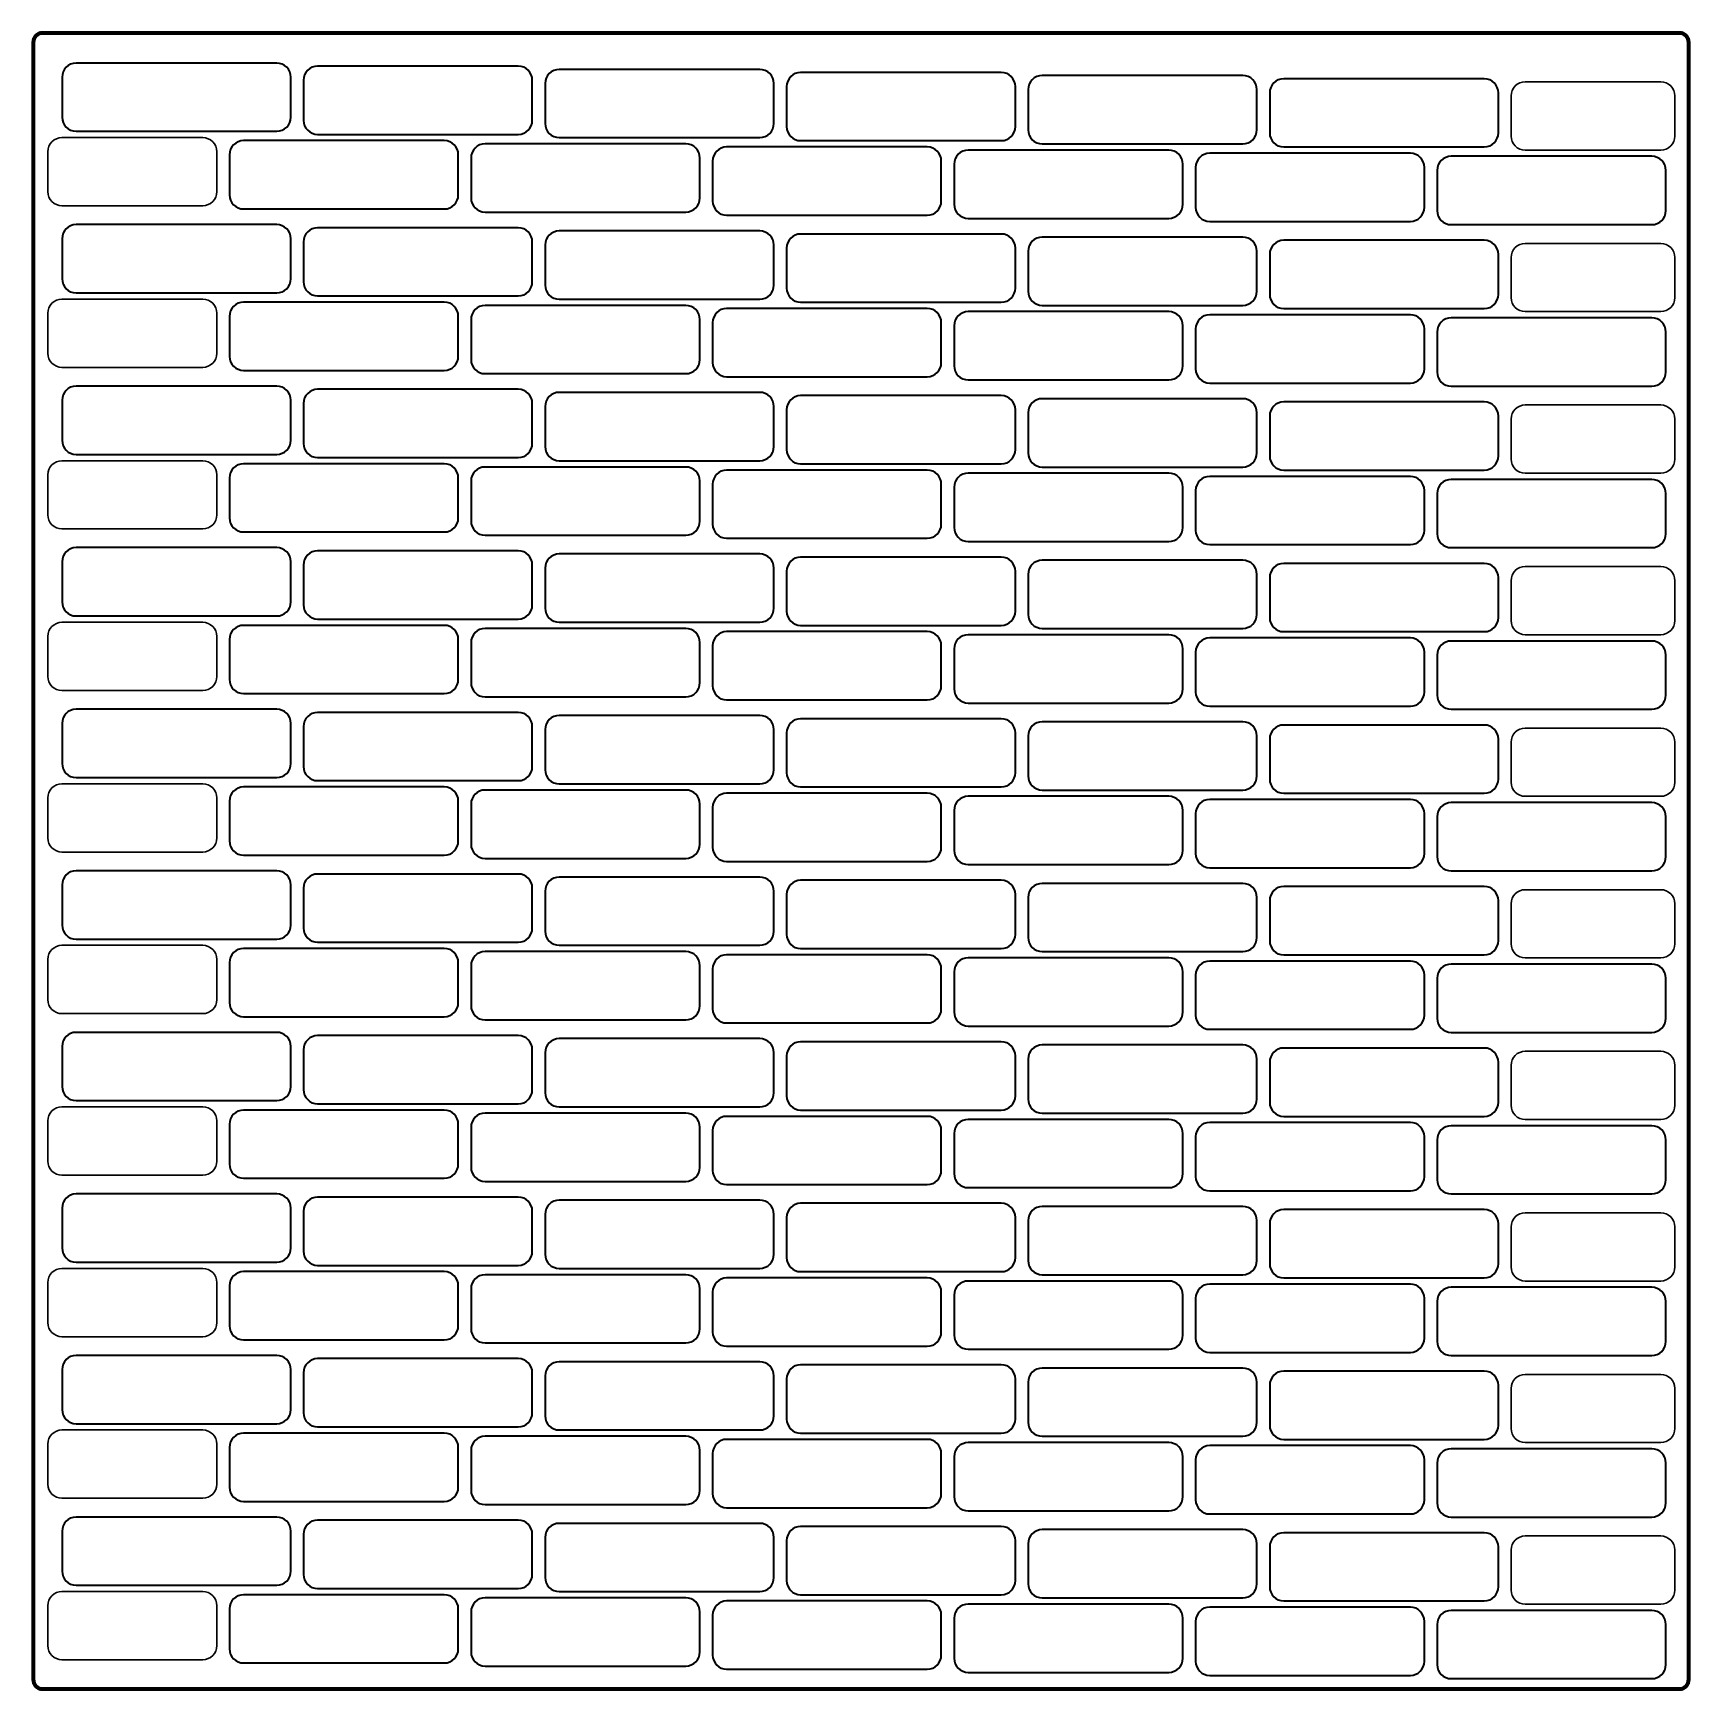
# Model space of a CAD drawing. Extents: x 1 to 1079, y -1079 to -1.
import ezdxf

# ---------------------------------------------------------------- set-up
doc = ezdxf.new("R2010")
doc.units = 0
doc.header["$MEASUREMENT"] = 0
doc.layers.add('Layer 1', color=7, linetype='Continuous', lineweight=0)

msp = doc.modelspace()

# ---------------------------------------------------------------- linework, layer by layer
at = {"layer": 'Layer 1', "color": 18, "lineweight": 106, "true_color": 0x000000}
msp.add_open_spline([(1073, -1078.8), (1073, -1078.8), (7.2, -1078.8), (7.2, -1078.8), (3.8, -1078.8), (1.1, -1076), (1.1, -1072.6), (1.1, -1072.6), (1.1, -6.8), (1.1, -6.8), (1.1, -3.4), (3.8, -0.7), (7.2, -0.7), (7.2, -0.7), (1073, -0.7), (1073, -0.7), (1076.4, -0.7), (1079.1, -3.4), (1079.1, -6.8), (1079.1, -6.8), (1079.1, -1072.6), (1079.1, -1072.6), (1079.1, -1076), (1076.4, -1078.8), (1073, -1078.8)], degree=3, knots=[0, 0, 0, 0, 1, 1, 1, 2, 2, 2, 3, 3, 3, 4, 4, 4, 5, 5, 5, 6, 6, 6, 7, 7, 7, 8, 8, 8, 8], dxfattribs=at)
at = {"layer": 'Layer 1', "color": 18, "lineweight": 35, "true_color": 0x000000}
for points in [[(159.7, -64.6), (159.7, -64.6), (29.1, -64.6), (29.1, -64.6), (24, -64.6), (19.9, -60.5), (19.9, -55.4), (19.9, -55.4), (19.9, -29.4), (19.9, -29.4), (19.9, -24.3), (24, -20.2), (29.1, -20.2), (29.1, -20.2), (159.7, -20.2), (159.7, -20.2), (164.7, -20.2), (168.9, -24.3), (168.9, -29.4), (168.9, -29.4), (168.9, -55.4), (168.9, -55.4), (168.9, -60.5), (164.7, -64.6), (159.7, -64.6)], [(316.9, -66.6), (316.9, -66.6), (186.3, -66.6), (186.3, -66.6), (181.3, -66.6), (177.1, -62.5), (177.1, -57.5), (177.1, -57.5), (177.1, -31.4), (177.1, -31.4), (177.1, -26.3), (181.3, -22.2), (186.3, -22.2), (186.3, -22.2), (316.9, -22.2), (316.9, -22.2), (322, -22.2), (326.1, -26.3), (326.1, -31.4), (326.1, -31.4), (326.1, -57.5), (326.1, -57.5), (326.1, -62.5), (322, -66.6), (316.9, -66.6)], [(474.2, -68.7), (474.2, -68.7), (343.6, -68.7), (343.6, -68.7), (338.5, -68.7), (334.4, -64.6), (334.4, -59.5), (334.4, -59.5), (334.4, -33.5), (334.4, -33.5), (334.4, -28.4), (338.5, -24.3), (343.6, -24.3), (343.6, -24.3), (474.2, -24.3), (474.2, -24.3), (479.3, -24.3), (483.4, -28.4), (483.4, -33.5), (483.4, -33.5), (483.4, -59.5), (483.4, -59.5), (483.4, -64.6), (479.3, -68.7), (474.2, -68.7)], [(631.4, -70.7), (631.4, -70.7), (500.8, -70.7), (500.8, -70.7), (495.8, -70.7), (491.7, -66.6), (491.7, -61.5), (491.7, -61.5), (491.7, -35.5), (491.7, -35.5), (491.7, -30.4), (495.8, -26.3), (500.8, -26.3), (500.8, -26.3), (631.4, -26.3), (631.4, -26.3), (636.5, -26.3), (640.6, -30.4), (640.6, -35.5), (640.6, -35.5), (640.6, -61.5), (640.6, -61.5), (640.6, -66.6), (636.5, -70.7), (631.4, -70.7)], [(788.7, -72.8), (788.7, -72.8), (658.1, -72.8), (658.1, -72.8), (653, -72.8), (648.9, -68.7), (648.9, -63.6), (648.9, -63.6), (648.9, -37.5), (648.9, -37.5), (648.9, -32.5), (653, -28.3), (658.1, -28.3), (658.1, -28.3), (788.7, -28.3), (788.7, -28.3), (793.8, -28.3), (797.9, -32.5), (797.9, -37.5), (797.9, -37.5), (797.9, -63.6), (797.9, -63.6), (797.9, -68.7), (793.8, -72.8), (788.7, -72.8)], [(945.9, -74.8), (945.9, -74.8), (815.4, -74.8), (815.4, -74.8), (810.3, -74.8), (806.2, -70.7), (806.2, -65.6), (806.2, -65.6), (806.2, -39.6), (806.2, -39.6), (806.2, -34.5), (810.3, -30.4), (815.4, -30.4), (815.4, -30.4), (945.9, -30.4), (945.9, -30.4), (951, -30.4), (955.1, -34.5), (955.1, -39.6), (955.1, -39.6), (955.1, -65.6), (955.1, -65.6), (955.1, -70.7), (951, -74.8), (945.9, -74.8)], [(268.7, -115.2), (268.7, -115.2), (138.1, -115.2), (138.1, -115.2), (133.1, -115.2), (128.9, -111), (128.9, -106), (128.9, -106), (128.9, -79.9), (128.9, -79.9), (128.9, -74.8), (133.1, -70.7), (138.1, -70.7), (138.1, -70.7), (268.7, -70.7), (268.7, -70.7), (273.8, -70.7), (277.9, -74.8), (277.9, -79.9), (277.9, -79.9), (277.9, -106), (277.9, -106), (277.9, -111), (273.8, -115.2), (268.7, -115.2)], [(426, -117.2), (426, -117.2), (295.4, -117.2), (295.4, -117.2), (290.3, -117.2), (286.2, -113.1), (286.2, -108), (286.2, -108), (286.2, -82), (286.2, -82), (286.2, -76.9), (290.3, -72.8), (295.4, -72.8), (295.4, -72.8), (426, -72.8), (426, -72.8), (431.1, -72.8), (435.2, -76.9), (435.2, -82), (435.2, -82), (435.2, -108), (435.2, -108), (435.2, -113.1), (431.1, -117.2), (426, -117.2)], [(583.2, -119.2), (583.2, -119.2), (452.6, -119.2), (452.6, -119.2), (447.6, -119.2), (443.5, -115.1), (443.5, -110), (443.5, -110), (443.5, -84), (443.5, -84), (443.5, -78.9), (447.6, -74.8), (452.6, -74.8), (452.6, -74.8), (583.2, -74.8), (583.2, -74.8), (588.3, -74.8), (592.4, -78.9), (592.4, -84), (592.4, -84), (592.4, -110), (592.4, -110), (592.4, -115.1), (588.3, -119.2), (583.2, -119.2)], [(740.5, -121.3), (740.5, -121.3), (609.9, -121.3), (609.9, -121.3), (604.8, -121.3), (600.7, -117.2), (600.7, -112.1), (600.7, -112.1), (600.7, -86), (600.7, -86), (600.7, -81), (604.8, -76.9), (609.9, -76.9), (609.9, -76.9), (740.5, -76.9), (740.5, -76.9), (745.6, -76.9), (749.7, -81), (749.7, -86), (749.7, -86), (749.7, -112.1), (749.7, -112.1), (749.7, -117.2), (745.6, -121.3), (740.5, -121.3)], [(897.8, -123.3), (897.8, -123.3), (767.2, -123.3), (767.2, -123.3), (762.1, -123.3), (758, -119.2), (758, -114.1), (758, -114.1), (758, -88.1), (758, -88.1), (758, -83), (762.1, -78.9), (767.2, -78.9), (767.2, -78.9), (897.8, -78.9), (897.8, -78.9), (902.8, -78.9), (906.9, -83), (906.9, -88.1), (906.9, -88.1), (906.9, -114.1), (906.9, -114.1), (906.9, -119.2), (902.8, -123.3), (897.8, -123.3)], [(1055, -125.4), (1055, -125.4), (924.4, -125.4), (924.4, -125.4), (919.3, -125.4), (915.2, -121.3), (915.2, -116.2), (915.2, -116.2), (915.2, -90.1), (915.2, -90.1), (915.2, -85.1), (919.3, -80.9), (924.4, -80.9), (924.4, -80.9), (1055, -80.9), (1055, -80.9), (1060.1, -80.9), (1064.2, -85.1), (1064.2, -90.1), (1064.2, -90.1), (1064.2, -116.2), (1064.2, -116.2), (1064.2, -121.3), (1060.1, -125.4), (1055, -125.4)], [(159.7, -169.8), (159.7, -169.8), (29.1, -169.8), (29.1, -169.8), (24, -169.8), (19.9, -165.7), (19.9, -160.6), (19.9, -160.6), (19.9, -134.6), (19.9, -134.6), (19.9, -129.5), (24, -125.4), (29.1, -125.4), (29.1, -125.4), (159.7, -125.4), (159.7, -125.4), (164.7, -125.4), (168.9, -129.5), (168.9, -134.6), (168.9, -134.6), (168.9, -160.6), (168.9, -160.6), (168.9, -165.7), (164.7, -169.8), (159.7, -169.8)], [(316.9, -171.8), (316.9, -171.8), (186.3, -171.8), (186.3, -171.8), (181.3, -171.8), (177.1, -167.7), (177.1, -162.6), (177.1, -162.6), (177.1, -136.6), (177.1, -136.6), (177.1, -131.5), (181.3, -127.4), (186.3, -127.4), (186.3, -127.4), (316.9, -127.4), (316.9, -127.4), (322, -127.4), (326.1, -131.5), (326.1, -136.6), (326.1, -136.6), (326.1, -162.6), (326.1, -162.6), (326.1, -167.7), (322, -171.8), (316.9, -171.8)], [(474.2, -173.9), (474.2, -173.9), (343.6, -173.9), (343.6, -173.9), (338.5, -173.9), (334.4, -169.8), (334.4, -164.7), (334.4, -164.7), (334.4, -138.6), (334.4, -138.6), (334.4, -133.6), (338.5, -129.5), (343.6, -129.5), (343.6, -129.5), (474.2, -129.5), (474.2, -129.5), (479.3, -129.5), (483.4, -133.6), (483.4, -138.6), (483.4, -138.6), (483.4, -164.7), (483.4, -164.7), (483.4, -169.8), (479.3, -173.9), (474.2, -173.9)], [(631.4, -175.9), (631.4, -175.9), (500.8, -175.9), (500.8, -175.9), (495.8, -175.9), (491.7, -171.8), (491.7, -166.7), (491.7, -166.7), (491.7, -140.7), (491.7, -140.7), (491.7, -135.6), (495.8, -131.5), (500.8, -131.5), (500.8, -131.5), (631.4, -131.5), (631.4, -131.5), (636.5, -131.5), (640.6, -135.6), (640.6, -140.7), (640.6, -140.7), (640.6, -166.7), (640.6, -166.7), (640.6, -171.8), (636.5, -175.9), (631.4, -175.9)], [(788.7, -178), (788.7, -178), (658.1, -178), (658.1, -178), (653, -178), (648.9, -173.8), (648.9, -168.8), (648.9, -168.8), (648.9, -142.7), (648.9, -142.7), (648.9, -137.7), (653, -133.5), (658.1, -133.5), (658.1, -133.5), (788.7, -133.5), (788.7, -133.5), (793.8, -133.5), (797.9, -137.7), (797.9, -142.7), (797.9, -142.7), (797.9, -168.8), (797.9, -168.8), (797.9, -173.8), (793.8, -178), (788.7, -178)], [(945.9, -180), (945.9, -180), (815.4, -180), (815.4, -180), (810.3, -180), (806.2, -175.9), (806.2, -170.8), (806.2, -170.8), (806.2, -144.8), (806.2, -144.8), (806.2, -139.7), (810.3, -135.6), (815.4, -135.6), (815.4, -135.6), (945.9, -135.6), (945.9, -135.6), (951, -135.6), (955.1, -139.7), (955.1, -144.8), (955.1, -144.8), (955.1, -170.8), (955.1, -170.8), (955.1, -175.9), (951, -180), (945.9, -180)], [(268.7, -220.3), (268.7, -220.3), (138.1, -220.3), (138.1, -220.3), (133.1, -220.3), (128.9, -216.2), (128.9, -211.2), (128.9, -211.2), (128.9, -185.1), (128.9, -185.1), (128.9, -180), (133.1, -175.9), (138.1, -175.9), (138.1, -175.9), (268.7, -175.9), (268.7, -175.9), (273.8, -175.9), (277.9, -180), (277.9, -185.1), (277.9, -185.1), (277.9, -211.2), (277.9, -211.2), (277.9, -216.2), (273.8, -220.3), (268.7, -220.3)], [(426, -222.4), (426, -222.4), (295.4, -222.4), (295.4, -222.4), (290.3, -222.4), (286.2, -218.3), (286.2, -213.2), (286.2, -213.2), (286.2, -187.2), (286.2, -187.2), (286.2, -182.1), (290.3, -178), (295.4, -178), (295.4, -178), (426, -178), (426, -178), (431.1, -178), (435.2, -182.1), (435.2, -187.2), (435.2, -187.2), (435.2, -213.2), (435.2, -213.2), (435.2, -218.3), (431.1, -222.4), (426, -222.4)], [(583.2, -224.4), (583.2, -224.4), (452.6, -224.4), (452.6, -224.4), (447.6, -224.4), (443.5, -220.3), (443.5, -215.2), (443.5, -215.2), (443.5, -189.2), (443.5, -189.2), (443.5, -184.1), (447.6, -180), (452.6, -180), (452.6, -180), (583.2, -180), (583.2, -180), (588.3, -180), (592.4, -184.1), (592.4, -189.2), (592.4, -189.2), (592.4, -215.2), (592.4, -215.2), (592.4, -220.3), (588.3, -224.4), (583.2, -224.4)], [(740.5, -226.5), (740.5, -226.5), (609.9, -226.5), (609.9, -226.5), (604.8, -226.5), (600.7, -222.4), (600.7, -217.3), (600.7, -217.3), (600.7, -191.2), (600.7, -191.2), (600.7, -186.2), (604.8, -182), (609.9, -182), (609.9, -182), (740.5, -182), (740.5, -182), (745.6, -182), (749.7, -186.2), (749.7, -191.2), (749.7, -191.2), (749.7, -217.3), (749.7, -217.3), (749.7, -222.4), (745.6, -226.5), (740.5, -226.5)], [(897.8, -228.5), (897.8, -228.5), (767.2, -228.5), (767.2, -228.5), (762.1, -228.5), (758, -224.4), (758, -219.3), (758, -219.3), (758, -193.3), (758, -193.3), (758, -188.2), (762.1, -184.1), (767.2, -184.1), (767.2, -184.1), (897.8, -184.1), (897.8, -184.1), (902.8, -184.1), (906.9, -188.2), (906.9, -193.3), (906.9, -193.3), (906.9, -219.3), (906.9, -219.3), (906.9, -224.4), (902.8, -228.5), (897.8, -228.5)], [(1055, -230.6), (1055, -230.6), (924.4, -230.6), (924.4, -230.6), (919.3, -230.6), (915.2, -226.4), (915.2, -221.4), (915.2, -221.4), (915.2, -195.3), (915.2, -195.3), (915.2, -190.2), (919.3, -186.1), (924.4, -186.1), (924.4, -186.1), (1055, -186.1), (1055, -186.1), (1060.1, -186.1), (1064.2, -190.2), (1064.2, -195.3), (1064.2, -195.3), (1064.2, -221.4), (1064.2, -221.4), (1064.2, -226.4), (1060.1, -230.6), (1055, -230.6)], [(159.7, -275), (159.7, -275), (29.1, -275), (29.1, -275), (24, -275), (19.9, -270.9), (19.9, -265.8), (19.9, -265.8), (19.9, -239.7), (19.9, -239.7), (19.9, -234.7), (24, -230.6), (29.1, -230.6), (29.1, -230.6), (159.7, -230.6), (159.7, -230.6), (164.7, -230.6), (168.9, -234.7), (168.9, -239.7), (168.9, -239.7), (168.9, -265.8), (168.9, -265.8), (168.9, -270.9), (164.7, -275), (159.7, -275)], [(316.9, -277), (316.9, -277), (186.3, -277), (186.3, -277), (181.3, -277), (177.1, -272.9), (177.1, -267.8), (177.1, -267.8), (177.1, -241.8), (177.1, -241.8), (177.1, -236.7), (181.3, -232.6), (186.3, -232.6), (186.3, -232.6), (316.9, -232.6), (316.9, -232.6), (322, -232.6), (326.1, -236.7), (326.1, -241.8), (326.1, -241.8), (326.1, -267.8), (326.1, -267.8), (326.1, -272.9), (322, -277), (316.9, -277)], [(474.2, -279.1), (474.2, -279.1), (343.6, -279.1), (343.6, -279.1), (338.5, -279.1), (334.4, -275), (334.4, -269.9), (334.4, -269.9), (334.4, -243.8), (334.4, -243.8), (334.4, -238.8), (338.5, -234.6), (343.6, -234.6), (343.6, -234.6), (474.2, -234.6), (474.2, -234.6), (479.3, -234.6), (483.4, -238.8), (483.4, -243.8), (483.4, -243.8), (483.4, -269.9), (483.4, -269.9), (483.4, -275), (479.3, -279.1), (474.2, -279.1)], [(631.4, -281.1), (631.4, -281.1), (500.8, -281.1), (500.8, -281.1), (495.8, -281.1), (491.7, -277), (491.7, -271.9), (491.7, -271.9), (491.7, -245.9), (491.7, -245.9), (491.7, -240.8), (495.8, -236.7), (500.8, -236.7), (500.8, -236.7), (631.4, -236.7), (631.4, -236.7), (636.5, -236.7), (640.6, -240.8), (640.6, -245.9), (640.6, -245.9), (640.6, -271.9), (640.6, -271.9), (640.6, -277), (636.5, -281.1), (631.4, -281.1)], [(788.7, -283.2), (788.7, -283.2), (658.1, -283.2), (658.1, -283.2), (653, -283.2), (648.9, -279), (648.9, -274), (648.9, -274), (648.9, -247.9), (648.9, -247.9), (648.9, -242.8), (653, -238.7), (658.1, -238.7), (658.1, -238.7), (788.7, -238.7), (788.7, -238.7), (793.8, -238.7), (797.9, -242.8), (797.9, -247.9), (797.9, -247.9), (797.9, -274), (797.9, -274), (797.9, -279), (793.8, -283.2), (788.7, -283.2)], [(945.9, -285.2), (945.9, -285.2), (815.4, -285.2), (815.4, -285.2), (810.3, -285.2), (806.2, -281.1), (806.2, -276), (806.2, -276), (806.2, -250), (806.2, -250), (806.2, -244.9), (810.3, -240.8), (815.4, -240.8), (815.4, -240.8), (945.9, -240.8), (945.9, -240.8), (951, -240.8), (955.1, -244.9), (955.1, -250), (955.1, -250), (955.1, -276), (955.1, -276), (955.1, -281.1), (951, -285.2), (945.9, -285.2)], [(268.7, -325.5), (268.7, -325.5), (138.1, -325.5), (138.1, -325.5), (133.1, -325.5), (128.9, -321.4), (128.9, -316.3), (128.9, -316.3), (128.9, -290.3), (128.9, -290.3), (128.9, -285.2), (133.1, -281.1), (138.1, -281.1), (138.1, -281.1), (268.7, -281.1), (268.7, -281.1), (273.8, -281.1), (277.9, -285.2), (277.9, -290.3), (277.9, -290.3), (277.9, -316.3), (277.9, -316.3), (277.9, -321.4), (273.8, -325.5), (268.7, -325.5)], [(426, -327.6), (426, -327.6), (295.4, -327.6), (295.4, -327.6), (290.3, -327.6), (286.2, -323.5), (286.2, -318.4), (286.2, -318.4), (286.2, -292.3), (286.2, -292.3), (286.2, -287.3), (290.3, -283.2), (295.4, -283.2), (295.4, -283.2), (426, -283.2), (426, -283.2), (431.1, -283.2), (435.2, -287.3), (435.2, -292.3), (435.2, -292.3), (435.2, -318.4), (435.2, -318.4), (435.2, -323.5), (431.1, -327.6), (426, -327.6)], [(583.2, -329.6), (583.2, -329.6), (452.6, -329.6), (452.6, -329.6), (447.6, -329.6), (443.5, -325.5), (443.5, -320.4), (443.5, -320.4), (443.5, -294.4), (443.5, -294.4), (443.5, -289.3), (447.6, -285.2), (452.6, -285.2), (452.6, -285.2), (583.2, -285.2), (583.2, -285.2), (588.3, -285.2), (592.4, -289.3), (592.4, -294.4), (592.4, -294.4), (592.4, -320.4), (592.4, -320.4), (592.4, -325.5), (588.3, -329.6), (583.2, -329.6)], [(740.5, -331.7), (740.5, -331.7), (609.9, -331.7), (609.9, -331.7), (604.8, -331.7), (600.7, -327.5), (600.7, -322.5), (600.7, -322.5), (600.7, -296.4), (600.7, -296.4), (600.7, -291.4), (604.8, -287.2), (609.9, -287.2), (609.9, -287.2), (740.5, -287.2), (740.5, -287.2), (745.6, -287.2), (749.7, -291.4), (749.7, -296.4), (749.7, -296.4), (749.7, -322.5), (749.7, -322.5), (749.7, -327.5), (745.6, -331.7), (740.5, -331.7)], [(897.8, -333.7), (897.8, -333.7), (767.2, -333.7), (767.2, -333.7), (762.1, -333.7), (758, -329.6), (758, -324.5), (758, -324.5), (758, -298.5), (758, -298.5), (758, -293.4), (762.1, -289.3), (767.2, -289.3), (767.2, -289.3), (897.8, -289.3), (897.8, -289.3), (902.8, -289.3), (906.9, -293.4), (906.9, -298.5), (906.9, -298.5), (906.9, -324.5), (906.9, -324.5), (906.9, -329.6), (902.8, -333.7), (897.8, -333.7)], [(1055, -335.7), (1055, -335.7), (924.4, -335.7), (924.4, -335.7), (919.3, -335.7), (915.2, -331.6), (915.2, -326.6), (915.2, -326.6), (915.2, -300.5), (915.2, -300.5), (915.2, -295.4), (919.3, -291.3), (924.4, -291.3), (924.4, -291.3), (1055, -291.3), (1055, -291.3), (1060.1, -291.3), (1064.2, -295.4), (1064.2, -300.5), (1064.2, -300.5), (1064.2, -326.6), (1064.2, -326.6), (1064.2, -331.6), (1060.1, -335.7), (1055, -335.7)], [(159.7, -380.2), (159.7, -380.2), (29.1, -380.2), (29.1, -380.2), (24, -380.2), (19.9, -376.1), (19.9, -371), (19.9, -371), (19.9, -344.9), (19.9, -344.9), (19.9, -339.9), (24, -335.7), (29.1, -335.7), (29.1, -335.7), (159.7, -335.7), (159.7, -335.7), (164.7, -335.7), (168.9, -339.9), (168.9, -344.9), (168.9, -344.9), (168.9, -371), (168.9, -371), (168.9, -376.1), (164.7, -380.2), (159.7, -380.2)], [(316.9, -382.2), (316.9, -382.2), (186.3, -382.2), (186.3, -382.2), (181.3, -382.2), (177.1, -378.1), (177.1, -373), (177.1, -373), (177.1, -347), (177.1, -347), (177.1, -341.9), (181.3, -337.8), (186.3, -337.8), (186.3, -337.8), (316.9, -337.8), (316.9, -337.8), (322, -337.8), (326.1, -341.9), (326.1, -347), (326.1, -347), (326.1, -373), (326.1, -373), (326.1, -378.1), (322, -382.2), (316.9, -382.2)], [(474.2, -384.3), (474.2, -384.3), (343.6, -384.3), (343.6, -384.3), (338.5, -384.3), (334.4, -380.1), (334.4, -375.1), (334.4, -375.1), (334.4, -349), (334.4, -349), (334.4, -343.9), (338.5, -339.8), (343.6, -339.8), (343.6, -339.8), (474.2, -339.8), (474.2, -339.8), (479.3, -339.8), (483.4, -343.9), (483.4, -349), (483.4, -349), (483.4, -375.1), (483.4, -375.1), (483.4, -380.1), (479.3, -384.3), (474.2, -384.3)], [(631.4, -386.3), (631.4, -386.3), (500.8, -386.3), (500.8, -386.3), (495.8, -386.3), (491.7, -382.2), (491.7, -377.1), (491.7, -377.1), (491.7, -351.1), (491.7, -351.1), (491.7, -346), (495.8, -341.9), (500.8, -341.9), (500.8, -341.9), (631.4, -341.9), (631.4, -341.9), (636.5, -341.9), (640.6, -346), (640.6, -351.1), (640.6, -351.1), (640.6, -377.1), (640.6, -377.1), (640.6, -382.2), (636.5, -386.3), (631.4, -386.3)], [(788.7, -388.3), (788.7, -388.3), (658.1, -388.3), (658.1, -388.3), (653, -388.3), (648.9, -384.2), (648.9, -379.2), (648.9, -379.2), (648.9, -353.1), (648.9, -353.1), (648.9, -348), (653, -343.9), (658.1, -343.9), (658.1, -343.9), (788.7, -343.9), (788.7, -343.9), (793.8, -343.9), (797.9, -348), (797.9, -353.1), (797.9, -353.1), (797.9, -379.2), (797.9, -379.2), (797.9, -384.2), (793.8, -388.3), (788.7, -388.3)], [(945.9, -390.4), (945.9, -390.4), (815.4, -390.4), (815.4, -390.4), (810.3, -390.4), (806.2, -386.3), (806.2, -381.2), (806.2, -381.2), (806.2, -355.2), (806.2, -355.2), (806.2, -350.1), (810.3, -346), (815.4, -346), (815.4, -346), (945.9, -346), (945.9, -346), (951, -346), (955.1, -350.1), (955.1, -355.2), (955.1, -355.2), (955.1, -381.2), (955.1, -381.2), (955.1, -386.3), (951, -390.4), (945.9, -390.4)], [(268.7, -430.7), (268.7, -430.7), (138.1, -430.7), (138.1, -430.7), (133.1, -430.7), (128.9, -426.6), (128.9, -421.5), (128.9, -421.5), (128.9, -395.5), (128.9, -395.5), (128.9, -390.4), (133.1, -386.3), (138.1, -386.3), (138.1, -386.3), (268.7, -386.3), (268.7, -386.3), (273.8, -386.3), (277.9, -390.4), (277.9, -395.5), (277.9, -395.5), (277.9, -421.5), (277.9, -421.5), (277.9, -426.6), (273.8, -430.7), (268.7, -430.7)], [(426, -432.8), (426, -432.8), (295.4, -432.8), (295.4, -432.8), (290.3, -432.8), (286.2, -428.7), (286.2, -423.6), (286.2, -423.6), (286.2, -397.5), (286.2, -397.5), (286.2, -392.5), (290.3, -388.3), (295.4, -388.3), (295.4, -388.3), (426, -388.3), (426, -388.3), (431.1, -388.3), (435.2, -392.5), (435.2, -397.5), (435.2, -397.5), (435.2, -423.6), (435.2, -423.6), (435.2, -428.7), (431.1, -432.8), (426, -432.8)], [(583.2, -434.8), (583.2, -434.8), (452.6, -434.8), (452.6, -434.8), (447.6, -434.8), (443.5, -430.7), (443.5, -425.6), (443.5, -425.6), (443.5, -399.6), (443.5, -399.6), (443.5, -394.5), (447.6, -390.4), (452.6, -390.4), (452.6, -390.4), (583.2, -390.4), (583.2, -390.4), (588.3, -390.4), (592.4, -394.5), (592.4, -399.6), (592.4, -399.6), (592.4, -425.6), (592.4, -425.6), (592.4, -430.7), (588.3, -434.8), (583.2, -434.8)], [(740.5, -436.9), (740.5, -436.9), (609.9, -436.9), (609.9, -436.9), (604.8, -436.9), (600.7, -432.7), (600.7, -427.7), (600.7, -427.7), (600.7, -401.6), (600.7, -401.6), (600.7, -396.5), (604.8, -392.4), (609.9, -392.4), (609.9, -392.4), (740.5, -392.4), (740.5, -392.4), (745.6, -392.4), (749.7, -396.5), (749.7, -401.6), (749.7, -401.6), (749.7, -427.7), (749.7, -427.7), (749.7, -432.7), (745.6, -436.9), (740.5, -436.9)], [(897.8, -438.9), (897.8, -438.9), (767.2, -438.9), (767.2, -438.9), (762.1, -438.9), (758, -434.8), (758, -429.7), (758, -429.7), (758, -403.7), (758, -403.7), (758, -398.6), (762.1, -394.5), (767.2, -394.5), (767.2, -394.5), (897.8, -394.5), (897.8, -394.5), (902.8, -394.5), (906.9, -398.6), (906.9, -403.7), (906.9, -403.7), (906.9, -429.7), (906.9, -429.7), (906.9, -434.8), (902.8, -438.9), (897.8, -438.9)], [(1055, -440.9), (1055, -440.9), (924.4, -440.9), (924.4, -440.9), (919.3, -440.9), (915.2, -436.8), (915.2, -431.7), (915.2, -431.7), (915.2, -405.7), (915.2, -405.7), (915.2, -400.6), (919.3, -396.5), (924.4, -396.5), (924.4, -396.5), (1055, -396.5), (1055, -396.5), (1060.1, -396.5), (1064.2, -400.6), (1064.2, -405.7), (1064.2, -405.7), (1064.2, -431.7), (1064.2, -431.7), (1064.2, -436.8), (1060.1, -440.9), (1055, -440.9)], [(159.7, -485.4), (159.7, -485.4), (29.1, -485.4), (29.1, -485.4), (24, -485.4), (19.9, -481.3), (19.9, -476.2), (19.9, -476.2), (19.9, -450.1), (19.9, -450.1), (19.9, -445.1), (24, -440.9), (29.1, -440.9), (29.1, -440.9), (159.7, -440.9), (159.7, -440.9), (164.7, -440.9), (168.9, -445.1), (168.9, -450.1), (168.9, -450.1), (168.9, -476.2), (168.9, -476.2), (168.9, -481.3), (164.7, -485.4), (159.7, -485.4)], [(316.9, -487.4), (316.9, -487.4), (186.3, -487.4), (186.3, -487.4), (181.3, -487.4), (177.1, -483.3), (177.1, -478.2), (177.1, -478.2), (177.1, -452.2), (177.1, -452.2), (177.1, -447.1), (181.3, -443), (186.3, -443), (186.3, -443), (316.9, -443), (316.9, -443), (322, -443), (326.1, -447.1), (326.1, -452.2), (326.1, -452.2), (326.1, -478.2), (326.1, -478.2), (326.1, -483.3), (322, -487.4), (316.9, -487.4)], [(474.2, -489.5), (474.2, -489.5), (343.6, -489.5), (343.6, -489.5), (338.5, -489.5), (334.4, -485.3), (334.4, -480.3), (334.4, -480.3), (334.4, -454.2), (334.4, -454.2), (334.4, -449.1), (338.5, -445), (343.6, -445), (343.6, -445), (474.2, -445), (474.2, -445), (479.3, -445), (483.4, -449.1), (483.4, -454.2), (483.4, -454.2), (483.4, -480.3), (483.4, -480.3), (483.4, -485.3), (479.3, -489.5), (474.2, -489.5)], [(631.4, -491.5), (631.4, -491.5), (500.8, -491.5), (500.8, -491.5), (495.8, -491.5), (491.7, -487.4), (491.7, -482.3), (491.7, -482.3), (491.7, -456.3), (491.7, -456.3), (491.7, -451.2), (495.8, -447.1), (500.8, -447.1), (500.8, -447.1), (631.4, -447.1), (631.4, -447.1), (636.5, -447.1), (640.6, -451.2), (640.6, -456.3), (640.6, -456.3), (640.6, -482.3), (640.6, -482.3), (640.6, -487.4), (636.5, -491.5), (631.4, -491.5)], [(788.7, -493.5), (788.7, -493.5), (658.1, -493.5), (658.1, -493.5), (653, -493.5), (648.9, -489.4), (648.9, -484.3), (648.9, -484.3), (648.9, -458.3), (648.9, -458.3), (648.9, -453.2), (653, -449.1), (658.1, -449.1), (658.1, -449.1), (788.7, -449.1), (788.7, -449.1), (793.8, -449.1), (797.9, -453.2), (797.9, -458.3), (797.9, -458.3), (797.9, -484.3), (797.9, -484.3), (797.9, -489.4), (793.8, -493.5), (788.7, -493.5)], [(945.9, -495.6), (945.9, -495.6), (815.4, -495.6), (815.4, -495.6), (810.3, -495.6), (806.2, -491.5), (806.2, -486.4), (806.2, -486.4), (806.2, -460.3), (806.2, -460.3), (806.2, -455.3), (810.3, -451.2), (815.4, -451.2), (815.4, -451.2), (945.9, -451.2), (945.9, -451.2), (951, -451.2), (955.1, -455.3), (955.1, -460.3), (955.1, -460.3), (955.1, -486.4), (955.1, -486.4), (955.1, -491.5), (951, -495.6), (945.9, -495.6)], [(268.7, -535.9), (268.7, -535.9), (138.1, -535.9), (138.1, -535.9), (133.1, -535.9), (128.9, -531.8), (128.9, -526.7), (128.9, -526.7), (128.9, -500.7), (128.9, -500.7), (128.9, -495.6), (133.1, -491.5), (138.1, -491.5), (138.1, -491.5), (268.7, -491.5), (268.7, -491.5), (273.8, -491.5), (277.9, -495.6), (277.9, -500.7), (277.9, -500.7), (277.9, -526.7), (277.9, -526.7), (277.9, -531.8), (273.8, -535.9), (268.7, -535.9)], [(426, -538), (426, -538), (295.4, -538), (295.4, -538), (290.3, -538), (286.2, -533.8), (286.2, -528.8), (286.2, -528.8), (286.2, -502.7), (286.2, -502.7), (286.2, -497.7), (290.3, -493.5), (295.4, -493.5), (295.4, -493.5), (426, -493.5), (426, -493.5), (431.1, -493.5), (435.2, -497.7), (435.2, -502.7), (435.2, -502.7), (435.2, -528.8), (435.2, -528.8), (435.2, -533.8), (431.1, -538), (426, -538)], [(583.2, -540), (583.2, -540), (452.6, -540), (452.6, -540), (447.6, -540), (443.5, -535.9), (443.5, -530.8), (443.5, -530.8), (443.5, -504.8), (443.5, -504.8), (443.5, -499.7), (447.6, -495.6), (452.6, -495.6), (452.6, -495.6), (583.2, -495.6), (583.2, -495.6), (588.3, -495.6), (592.4, -499.7), (592.4, -504.8), (592.4, -504.8), (592.4, -530.8), (592.4, -530.8), (592.4, -535.9), (588.3, -540), (583.2, -540)], [(740.5, -542), (740.5, -542), (609.9, -542), (609.9, -542), (604.8, -542), (600.7, -537.9), (600.7, -532.9), (600.7, -532.9), (600.7, -506.8), (600.7, -506.8), (600.7, -501.7), (604.8, -497.6), (609.9, -497.6), (609.9, -497.6), (740.5, -497.6), (740.5, -497.6), (745.6, -497.6), (749.7, -501.7), (749.7, -506.8), (749.7, -506.8), (749.7, -532.9), (749.7, -532.9), (749.7, -537.9), (745.6, -542), (740.5, -542)], [(897.8, -544.1), (897.8, -544.1), (767.2, -544.1), (767.2, -544.1), (762.1, -544.1), (758, -540), (758, -534.9), (758, -534.9), (758, -508.9), (758, -508.9), (758, -503.8), (762.1, -499.7), (767.2, -499.7), (767.2, -499.7), (897.8, -499.7), (897.8, -499.7), (902.8, -499.7), (906.9, -503.8), (906.9, -508.9), (906.9, -508.9), (906.9, -534.9), (906.9, -534.9), (906.9, -540), (902.8, -544.1), (897.8, -544.1)], [(1055, -546.1), (1055, -546.1), (924.4, -546.1), (924.4, -546.1), (919.3, -546.1), (915.2, -542), (915.2, -536.9), (915.2, -536.9), (915.2, -510.9), (915.2, -510.9), (915.2, -505.8), (919.3, -501.7), (924.4, -501.7), (924.4, -501.7), (1055, -501.7), (1055, -501.7), (1060.1, -501.7), (1064.2, -505.8), (1064.2, -510.9), (1064.2, -510.9), (1064.2, -536.9), (1064.2, -536.9), (1064.2, -542), (1060.1, -546.1), (1055, -546.1)], [(159.7, -590.6), (159.7, -590.6), (29.1, -590.6), (29.1, -590.6), (24, -590.6), (19.9, -586.4), (19.9, -581.4), (19.9, -581.4), (19.9, -555.3), (19.9, -555.3), (19.9, -550.2), (24, -546.1), (29.1, -546.1), (29.1, -546.1), (159.7, -546.1), (159.7, -546.1), (164.7, -546.1), (168.9, -550.2), (168.9, -555.3), (168.9, -555.3), (168.9, -581.4), (168.9, -581.4), (168.9, -586.4), (164.7, -590.6), (159.7, -590.6)], [(316.9, -592.6), (316.9, -592.6), (186.3, -592.6), (186.3, -592.6), (181.3, -592.6), (177.1, -588.5), (177.1, -583.4), (177.1, -583.4), (177.1, -557.4), (177.1, -557.4), (177.1, -552.3), (181.3, -548.2), (186.3, -548.2), (186.3, -548.2), (316.9, -548.2), (316.9, -548.2), (322, -548.2), (326.1, -552.3), (326.1, -557.4), (326.1, -557.4), (326.1, -583.4), (326.1, -583.4), (326.1, -588.5), (322, -592.6), (316.9, -592.6)], [(474.2, -594.6), (474.2, -594.6), (343.6, -594.6), (343.6, -594.6), (338.5, -594.6), (334.4, -590.5), (334.4, -585.5), (334.4, -585.5), (334.4, -559.4), (334.4, -559.4), (334.4, -554.3), (338.5, -550.2), (343.6, -550.2), (343.6, -550.2), (474.2, -550.2), (474.2, -550.2), (479.3, -550.2), (483.4, -554.3), (483.4, -559.4), (483.4, -559.4), (483.4, -585.5), (483.4, -585.5), (483.4, -590.5), (479.3, -594.6), (474.2, -594.6)], [(631.4, -596.7), (631.4, -596.7), (500.8, -596.7), (500.8, -596.7), (495.8, -596.7), (491.7, -592.6), (491.7, -587.5), (491.7, -587.5), (491.7, -561.5), (491.7, -561.5), (491.7, -556.4), (495.8, -552.3), (500.8, -552.3), (500.8, -552.3), (631.4, -552.3), (631.4, -552.3), (636.5, -552.3), (640.6, -556.4), (640.6, -561.5), (640.6, -561.5), (640.6, -587.5), (640.6, -587.5), (640.6, -592.6), (636.5, -596.7), (631.4, -596.7)], [(788.7, -598.7), (788.7, -598.7), (658.1, -598.7), (658.1, -598.7), (653, -598.7), (648.9, -594.6), (648.9, -589.5), (648.9, -589.5), (648.9, -563.5), (648.9, -563.5), (648.9, -558.4), (653, -554.3), (658.1, -554.3), (658.1, -554.3), (788.7, -554.3), (788.7, -554.3), (793.8, -554.3), (797.9, -558.4), (797.9, -563.5), (797.9, -563.5), (797.9, -589.5), (797.9, -589.5), (797.9, -594.6), (793.8, -598.7), (788.7, -598.7)], [(945.9, -600.8), (945.9, -600.8), (815.4, -600.8), (815.4, -600.8), (810.3, -600.8), (806.2, -596.7), (806.2, -591.6), (806.2, -591.6), (806.2, -565.5), (806.2, -565.5), (806.2, -560.5), (810.3, -556.3), (815.4, -556.3), (815.4, -556.3), (945.9, -556.3), (945.9, -556.3), (951, -556.3), (955.1, -560.5), (955.1, -565.5), (955.1, -565.5), (955.1, -591.6), (955.1, -591.6), (955.1, -596.7), (951, -600.8), (945.9, -600.8)], [(268.7, -641.1), (268.7, -641.1), (138.1, -641.1), (138.1, -641.1), (133.1, -641.1), (128.9, -637), (128.9, -631.9), (128.9, -631.9), (128.9, -605.9), (128.9, -605.9), (128.9, -600.8), (133.1, -596.7), (138.1, -596.7), (138.1, -596.7), (268.7, -596.7), (268.7, -596.7), (273.8, -596.7), (277.9, -600.8), (277.9, -605.9), (277.9, -605.9), (277.9, -631.9), (277.9, -631.9), (277.9, -637), (273.8, -641.1), (268.7, -641.1)], [(426, -643.2), (426, -643.2), (295.4, -643.2), (295.4, -643.2), (290.3, -643.2), (286.2, -639), (286.2, -634), (286.2, -634), (286.2, -607.9), (286.2, -607.9), (286.2, -602.8), (290.3, -598.7), (295.4, -598.7), (295.4, -598.7), (426, -598.7), (426, -598.7), (431.1, -598.7), (435.2, -602.8), (435.2, -607.9), (435.2, -607.9), (435.2, -634), (435.2, -634), (435.2, -639), (431.1, -643.2), (426, -643.2)], [(583.2, -645.2), (583.2, -645.2), (452.6, -645.2), (452.6, -645.2), (447.6, -645.2), (443.5, -641.1), (443.5, -636), (443.5, -636), (443.5, -610), (443.5, -610), (443.5, -604.9), (447.6, -600.8), (452.6, -600.8), (452.6, -600.8), (583.2, -600.8), (583.2, -600.8), (588.3, -600.8), (592.4, -604.9), (592.4, -610), (592.4, -610), (592.4, -636), (592.4, -636), (592.4, -641.1), (588.3, -645.2), (583.2, -645.2)], [(740.5, -647.2), (740.5, -647.2), (609.9, -647.2), (609.9, -647.2), (604.8, -647.2), (600.7, -643.1), (600.7, -638), (600.7, -638), (600.7, -612), (600.7, -612), (600.7, -606.9), (604.8, -602.8), (609.9, -602.8), (609.9, -602.8), (740.5, -602.8), (740.5, -602.8), (745.6, -602.8), (749.7, -606.9), (749.7, -612), (749.7, -612), (749.7, -638), (749.7, -638), (749.7, -643.1), (745.6, -647.2), (740.5, -647.2)], [(897.8, -649.3), (897.8, -649.3), (767.2, -649.3), (767.2, -649.3), (762.1, -649.3), (758, -645.2), (758, -640.1), (758, -640.1), (758, -614), (758, -614), (758, -609), (762.1, -604.9), (767.2, -604.9), (767.2, -604.9), (897.8, -604.9), (897.8, -604.9), (902.8, -604.9), (906.9, -609), (906.9, -614), (906.9, -614), (906.9, -640.1), (906.9, -640.1), (906.9, -645.2), (902.8, -649.3), (897.8, -649.3)], [(1055, -651.3), (1055, -651.3), (924.4, -651.3), (924.4, -651.3), (919.3, -651.3), (915.2, -647.2), (915.2, -642.1), (915.2, -642.1), (915.2, -616.1), (915.2, -616.1), (915.2, -611), (919.3, -606.9), (924.4, -606.9), (924.4, -606.9), (1055, -606.9), (1055, -606.9), (1060.1, -606.9), (1064.2, -611), (1064.2, -616.1), (1064.2, -616.1), (1064.2, -642.1), (1064.2, -642.1), (1064.2, -647.2), (1060.1, -651.3), (1055, -651.3)], [(159.7, -695.7), (159.7, -695.7), (29.1, -695.7), (29.1, -695.7), (24, -695.7), (19.9, -691.6), (19.9, -686.6), (19.9, -686.6), (19.9, -660.5), (19.9, -660.5), (19.9, -655.4), (24, -651.3), (29.1, -651.3), (29.1, -651.3), (159.7, -651.3), (159.7, -651.3), (164.7, -651.3), (168.9, -655.4), (168.9, -660.5), (168.9, -660.5), (168.9, -686.6), (168.9, -686.6), (168.9, -691.6), (164.7, -695.7), (159.7, -695.7)], [(316.9, -697.8), (316.9, -697.8), (186.3, -697.8), (186.3, -697.8), (181.3, -697.8), (177.1, -693.7), (177.1, -688.6), (177.1, -688.6), (177.1, -662.6), (177.1, -662.6), (177.1, -657.5), (181.3, -653.4), (186.3, -653.4), (186.3, -653.4), (316.9, -653.4), (316.9, -653.4), (322, -653.4), (326.1, -657.5), (326.1, -662.6), (326.1, -662.6), (326.1, -688.6), (326.1, -688.6), (326.1, -693.7), (322, -697.8), (316.9, -697.8)], [(474.2, -699.8), (474.2, -699.8), (343.6, -699.8), (343.6, -699.8), (338.5, -699.8), (334.4, -695.7), (334.4, -690.6), (334.4, -690.6), (334.4, -664.6), (334.4, -664.6), (334.4, -659.5), (338.5, -655.4), (343.6, -655.4), (343.6, -655.4), (474.2, -655.4), (474.2, -655.4), (479.3, -655.4), (483.4, -659.5), (483.4, -664.6), (483.4, -664.6), (483.4, -690.6), (483.4, -690.6), (483.4, -695.7), (479.3, -699.8), (474.2, -699.8)], [(631.4, -701.9), (631.4, -701.9), (500.8, -701.9), (500.8, -701.9), (495.8, -701.9), (491.7, -697.8), (491.7, -692.7), (491.7, -692.7), (491.7, -666.6), (491.7, -666.6), (491.7, -661.6), (495.8, -657.5), (500.8, -657.5), (500.8, -657.5), (631.4, -657.5), (631.4, -657.5), (636.5, -657.5), (640.6, -661.6), (640.6, -666.6), (640.6, -666.6), (640.6, -692.7), (640.6, -692.7), (640.6, -697.8), (636.5, -701.9), (631.4, -701.9)], [(788.7, -703.9), (788.7, -703.9), (658.1, -703.9), (658.1, -703.9), (653, -703.9), (648.9, -699.8), (648.9, -694.7), (648.9, -694.7), (648.9, -668.7), (648.9, -668.7), (648.9, -663.6), (653, -659.5), (658.1, -659.5), (658.1, -659.5), (788.7, -659.5), (788.7, -659.5), (793.8, -659.5), (797.9, -663.6), (797.9, -668.7), (797.9, -668.7), (797.9, -694.7), (797.9, -694.7), (797.9, -699.8), (793.8, -703.9), (788.7, -703.9)], [(945.9, -706), (945.9, -706), (815.4, -706), (815.4, -706), (810.3, -706), (806.2, -701.8), (806.2, -696.8), (806.2, -696.8), (806.2, -670.7), (806.2, -670.7), (806.2, -665.7), (810.3, -661.5), (815.4, -661.5), (815.4, -661.5), (945.9, -661.5), (945.9, -661.5), (951, -661.5), (955.1, -665.7), (955.1, -670.7), (955.1, -670.7), (955.1, -696.8), (955.1, -696.8), (955.1, -701.8), (951, -706), (945.9, -706)], [(268.7, -746.3), (268.7, -746.3), (138.1, -746.3), (138.1, -746.3), (133.1, -746.3), (128.9, -742.2), (128.9, -737.1), (128.9, -737.1), (128.9, -711.1), (128.9, -711.1), (128.9, -706), (133.1, -701.9), (138.1, -701.9), (138.1, -701.9), (268.7, -701.9), (268.7, -701.9), (273.8, -701.9), (277.9, -706), (277.9, -711.1), (277.9, -711.1), (277.9, -737.1), (277.9, -737.1), (277.9, -742.2), (273.8, -746.3), (268.7, -746.3)], [(426, -748.3), (426, -748.3), (295.4, -748.3), (295.4, -748.3), (290.3, -748.3), (286.2, -744.2), (286.2, -739.2), (286.2, -739.2), (286.2, -713.1), (286.2, -713.1), (286.2, -708), (290.3, -703.9), (295.4, -703.9), (295.4, -703.9), (426, -703.9), (426, -703.9), (431.1, -703.9), (435.2, -708), (435.2, -713.1), (435.2, -713.1), (435.2, -739.2), (435.2, -739.2), (435.2, -744.2), (431.1, -748.3), (426, -748.3)], [(583.2, -750.4), (583.2, -750.4), (452.6, -750.4), (452.6, -750.4), (447.6, -750.4), (443.5, -746.3), (443.5, -741.2), (443.5, -741.2), (443.5, -715.2), (443.5, -715.2), (443.5, -710.1), (447.6, -706), (452.6, -706), (452.6, -706), (583.2, -706), (583.2, -706), (588.3, -706), (592.4, -710.1), (592.4, -715.2), (592.4, -715.2), (592.4, -741.2), (592.4, -741.2), (592.4, -746.3), (588.3, -750.4), (583.2, -750.4)], [(740.5, -752.4), (740.5, -752.4), (609.9, -752.4), (609.9, -752.4), (604.8, -752.4), (600.7, -748.3), (600.7, -743.2), (600.7, -743.2), (600.7, -717.2), (600.7, -717.2), (600.7, -712.1), (604.8, -708), (609.9, -708), (609.9, -708), (740.5, -708), (740.5, -708), (745.6, -708), (749.7, -712.1), (749.7, -717.2), (749.7, -717.2), (749.7, -743.2), (749.7, -743.2), (749.7, -748.3), (745.6, -752.4), (740.5, -752.4)], [(897.8, -754.5), (897.8, -754.5), (767.2, -754.5), (767.2, -754.5), (762.1, -754.5), (758, -750.4), (758, -745.3), (758, -745.3), (758, -719.2), (758, -719.2), (758, -714.2), (762.1, -710), (767.2, -710), (767.2, -710), (897.8, -710), (897.8, -710), (902.8, -710), (906.9, -714.2), (906.9, -719.2), (906.9, -719.2), (906.9, -745.3), (906.9, -745.3), (906.9, -750.4), (902.8, -754.5), (897.8, -754.5)], [(1055, -756.5), (1055, -756.5), (924.4, -756.5), (924.4, -756.5), (919.3, -756.5), (915.2, -752.4), (915.2, -747.3), (915.2, -747.3), (915.2, -721.3), (915.2, -721.3), (915.2, -716.2), (919.3, -712.1), (924.4, -712.1), (924.4, -712.1), (1055, -712.1), (1055, -712.1), (1060.1, -712.1), (1064.2, -716.2), (1064.2, -721.3), (1064.2, -721.3), (1064.2, -747.3), (1064.2, -747.3), (1064.2, -752.4), (1060.1, -756.5), (1055, -756.5)], [(159.7, -800.9), (159.7, -800.9), (29.1, -800.9), (29.1, -800.9), (24, -800.9), (19.9, -796.8), (19.9, -791.7), (19.9, -791.7), (19.9, -765.7), (19.9, -765.7), (19.9, -760.6), (24, -756.5), (29.1, -756.5), (29.1, -756.5), (159.7, -756.5), (159.7, -756.5), (164.7, -756.5), (168.9, -760.6), (168.9, -765.7), (168.9, -765.7), (168.9, -791.7), (168.9, -791.7), (168.9, -796.8), (164.7, -800.9), (159.7, -800.9)], [(316.9, -803), (316.9, -803), (186.3, -803), (186.3, -803), (181.3, -803), (177.1, -798.9), (177.1, -793.8), (177.1, -793.8), (177.1, -767.7), (177.1, -767.7), (177.1, -762.7), (181.3, -758.6), (186.3, -758.6), (186.3, -758.6), (316.9, -758.6), (316.9, -758.6), (322, -758.6), (326.1, -762.7), (326.1, -767.7), (326.1, -767.7), (326.1, -793.8), (326.1, -793.8), (326.1, -798.9), (322, -803), (316.9, -803)], [(474.2, -805), (474.2, -805), (343.6, -805), (343.6, -805), (338.5, -805), (334.4, -800.9), (334.4, -795.8), (334.4, -795.8), (334.4, -769.8), (334.4, -769.8), (334.4, -764.7), (338.5, -760.6), (343.6, -760.6), (343.6, -760.6), (474.2, -760.6), (474.2, -760.6), (479.3, -760.6), (483.4, -764.7), (483.4, -769.8), (483.4, -769.8), (483.4, -795.8), (483.4, -795.8), (483.4, -800.9), (479.3, -805), (474.2, -805)], [(631.4, -807.1), (631.4, -807.1), (500.8, -807.1), (500.8, -807.1), (495.8, -807.1), (491.7, -803), (491.7, -797.9), (491.7, -797.9), (491.7, -771.8), (491.7, -771.8), (491.7, -766.8), (495.8, -762.6), (500.8, -762.6), (500.8, -762.6), (631.4, -762.6), (631.4, -762.6), (636.5, -762.6), (640.6, -766.8), (640.6, -771.8), (640.6, -771.8), (640.6, -797.9), (640.6, -797.9), (640.6, -803), (636.5, -807.1), (631.4, -807.1)], [(788.7, -809.1), (788.7, -809.1), (658.1, -809.1), (658.1, -809.1), (653, -809.1), (648.9, -805), (648.9, -799.9), (648.9, -799.9), (648.9, -773.9), (648.9, -773.9), (648.9, -768.8), (653, -764.7), (658.1, -764.7), (658.1, -764.7), (788.7, -764.7), (788.7, -764.7), (793.8, -764.7), (797.9, -768.8), (797.9, -773.9), (797.9, -773.9), (797.9, -799.9), (797.9, -799.9), (797.9, -805), (793.8, -809.1), (788.7, -809.1)], [(945.9, -811.2), (945.9, -811.2), (815.4, -811.2), (815.4, -811.2), (810.3, -811.2), (806.2, -807), (806.2, -802), (806.2, -802), (806.2, -775.9), (806.2, -775.9), (806.2, -770.8), (810.3, -766.7), (815.4, -766.7), (815.4, -766.7), (945.9, -766.7), (945.9, -766.7), (951, -766.7), (955.1, -770.8), (955.1, -775.9), (955.1, -775.9), (955.1, -802), (955.1, -802), (955.1, -807), (951, -811.2), (945.9, -811.2)], [(268.7, -851.5), (268.7, -851.5), (138.1, -851.5), (138.1, -851.5), (133.1, -851.5), (128.9, -847.4), (128.9, -842.3), (128.9, -842.3), (128.9, -816.3), (128.9, -816.3), (128.9, -811.2), (133.1, -807.1), (138.1, -807.1), (138.1, -807.1), (268.7, -807.1), (268.7, -807.1), (273.8, -807.1), (277.9, -811.2), (277.9, -816.3), (277.9, -816.3), (277.9, -842.3), (277.9, -842.3), (277.9, -847.4), (273.8, -851.5), (268.7, -851.5)], [(426, -853.5), (426, -853.5), (295.4, -853.5), (295.4, -853.5), (290.3, -853.5), (286.2, -849.4), (286.2, -844.3), (286.2, -844.3), (286.2, -818.3), (286.2, -818.3), (286.2, -813.2), (290.3, -809.1), (295.4, -809.1), (295.4, -809.1), (426, -809.1), (426, -809.1), (431.1, -809.1), (435.2, -813.2), (435.2, -818.3), (435.2, -818.3), (435.2, -844.3), (435.2, -844.3), (435.2, -849.4), (431.1, -853.5), (426, -853.5)], [(583.2, -855.6), (583.2, -855.6), (452.6, -855.6), (452.6, -855.6), (447.6, -855.6), (443.5, -851.5), (443.5, -846.4), (443.5, -846.4), (443.5, -820.3), (443.5, -820.3), (443.5, -815.3), (447.6, -811.2), (452.6, -811.2), (452.6, -811.2), (583.2, -811.2), (583.2, -811.2), (588.3, -811.2), (592.4, -815.3), (592.4, -820.3), (592.4, -820.3), (592.4, -846.4), (592.4, -846.4), (592.4, -851.5), (588.3, -855.6), (583.2, -855.6)], [(740.5, -857.6), (740.5, -857.6), (609.9, -857.6), (609.9, -857.6), (604.8, -857.6), (600.7, -853.5), (600.7, -848.4), (600.7, -848.4), (600.7, -822.4), (600.7, -822.4), (600.7, -817.3), (604.8, -813.2), (609.9, -813.2), (609.9, -813.2), (740.5, -813.2), (740.5, -813.2), (745.6, -813.2), (749.7, -817.3), (749.7, -822.4), (749.7, -822.4), (749.7, -848.4), (749.7, -848.4), (749.7, -853.5), (745.6, -857.6), (740.5, -857.6)], [(897.8, -859.7), (897.8, -859.7), (767.2, -859.7), (767.2, -859.7), (762.1, -859.7), (758, -855.5), (758, -850.5), (758, -850.5), (758, -824.4), (758, -824.4), (758, -819.4), (762.1, -815.2), (767.2, -815.2), (767.2, -815.2), (897.8, -815.2), (897.8, -815.2), (902.8, -815.2), (906.9, -819.4), (906.9, -824.4), (906.9, -824.4), (906.9, -850.5), (906.9, -850.5), (906.9, -855.5), (902.8, -859.7), (897.8, -859.7)], [(1055, -861.7), (1055, -861.7), (924.4, -861.7), (924.4, -861.7), (919.3, -861.7), (915.2, -857.6), (915.2, -852.5), (915.2, -852.5), (915.2, -826.5), (915.2, -826.5), (915.2, -821.4), (919.3, -817.3), (924.4, -817.3), (924.4, -817.3), (1055, -817.3), (1055, -817.3), (1060.1, -817.3), (1064.2, -821.4), (1064.2, -826.5), (1064.2, -826.5), (1064.2, -852.5), (1064.2, -852.5), (1064.2, -857.6), (1060.1, -861.7), (1055, -861.7)], [(159.7, -906.1), (159.7, -906.1), (29.1, -906.1), (29.1, -906.1), (24, -906.1), (19.9, -902), (19.9, -896.9), (19.9, -896.9), (19.9, -870.9), (19.9, -870.9), (19.9, -865.8), (24, -861.7), (29.1, -861.7), (29.1, -861.7), (159.7, -861.7), (159.7, -861.7), (164.7, -861.7), (168.9, -865.8), (168.9, -870.9), (168.9, -870.9), (168.9, -896.9), (168.9, -896.9), (168.9, -902), (164.7, -906.1), (159.7, -906.1)], [(316.9, -908.2), (316.9, -908.2), (186.3, -908.2), (186.3, -908.2), (181.3, -908.2), (177.1, -904.1), (177.1, -899), (177.1, -899), (177.1, -872.9), (177.1, -872.9), (177.1, -867.9), (181.3, -863.7), (186.3, -863.7), (186.3, -863.7), (316.9, -863.7), (316.9, -863.7), (322, -863.7), (326.1, -867.9), (326.1, -872.9), (326.1, -872.9), (326.1, -899), (326.1, -899), (326.1, -904.1), (322, -908.2), (316.9, -908.2)], [(474.2, -910.2), (474.2, -910.2), (343.6, -910.2), (343.6, -910.2), (338.5, -910.2), (334.4, -906.1), (334.4, -901), (334.4, -901), (334.4, -875), (334.4, -875), (334.4, -869.9), (338.5, -865.8), (343.6, -865.8), (343.6, -865.8), (474.2, -865.8), (474.2, -865.8), (479.3, -865.8), (483.4, -869.9), (483.4, -875), (483.4, -875), (483.4, -901), (483.4, -901), (483.4, -906.1), (479.3, -910.2), (474.2, -910.2)], [(631.4, -912.3), (631.4, -912.3), (500.8, -912.3), (500.8, -912.3), (495.8, -912.3), (491.7, -908.1), (491.7, -903.1), (491.7, -903.1), (491.7, -877), (491.7, -877), (491.7, -871.9), (495.8, -867.8), (500.8, -867.8), (500.8, -867.8), (631.4, -867.8), (631.4, -867.8), (636.5, -867.8), (640.6, -871.9), (640.6, -877), (640.6, -877), (640.6, -903.1), (640.6, -903.1), (640.6, -908.1), (636.5, -912.3), (631.4, -912.3)], [(788.7, -914.3), (788.7, -914.3), (658.1, -914.3), (658.1, -914.3), (653, -914.3), (648.9, -910.2), (648.9, -905.1), (648.9, -905.1), (648.9, -879.1), (648.9, -879.1), (648.9, -874), (653, -869.9), (658.1, -869.9), (658.1, -869.9), (788.7, -869.9), (788.7, -869.9), (793.8, -869.9), (797.9, -874), (797.9, -879.1), (797.9, -879.1), (797.9, -905.1), (797.9, -905.1), (797.9, -910.2), (793.8, -914.3), (788.7, -914.3)], [(945.9, -916.3), (945.9, -916.3), (815.4, -916.3), (815.4, -916.3), (810.3, -916.3), (806.2, -912.2), (806.2, -907.2), (806.2, -907.2), (806.2, -881.1), (806.2, -881.1), (806.2, -876), (810.3, -871.9), (815.4, -871.9), (815.4, -871.9), (945.9, -871.9), (945.9, -871.9), (951, -871.9), (955.1, -876), (955.1, -881.1), (955.1, -881.1), (955.1, -907.2), (955.1, -907.2), (955.1, -912.2), (951, -916.3), (945.9, -916.3)], [(268.7, -956.7), (268.7, -956.7), (138.1, -956.7), (138.1, -956.7), (133.1, -956.7), (128.9, -952.6), (128.9, -947.5), (128.9, -947.5), (128.9, -921.5), (128.9, -921.5), (128.9, -916.4), (133.1, -912.3), (138.1, -912.3), (138.1, -912.3), (268.7, -912.3), (268.7, -912.3), (273.8, -912.3), (277.9, -916.4), (277.9, -921.5), (277.9, -921.5), (277.9, -947.5), (277.9, -947.5), (277.9, -952.6), (273.8, -956.7), (268.7, -956.7)], [(426, -958.7), (426, -958.7), (295.4, -958.7), (295.4, -958.7), (290.3, -958.7), (286.2, -954.6), (286.2, -949.5), (286.2, -949.5), (286.2, -923.5), (286.2, -923.5), (286.2, -918.4), (290.3, -914.3), (295.4, -914.3), (295.4, -914.3), (426, -914.3), (426, -914.3), (431.1, -914.3), (435.2, -918.4), (435.2, -923.5), (435.2, -923.5), (435.2, -949.5), (435.2, -949.5), (435.2, -954.6), (431.1, -958.7), (426, -958.7)], [(583.2, -960.8), (583.2, -960.8), (452.6, -960.8), (452.6, -960.8), (447.6, -960.8), (443.5, -956.7), (443.5, -951.6), (443.5, -951.6), (443.5, -925.5), (443.5, -925.5), (443.5, -920.5), (447.6, -916.3), (452.6, -916.3), (452.6, -916.3), (583.2, -916.3), (583.2, -916.3), (588.3, -916.3), (592.4, -920.5), (592.4, -925.5), (592.4, -925.5), (592.4, -951.6), (592.4, -951.6), (592.4, -956.7), (588.3, -960.8), (583.2, -960.8)], [(740.5, -962.8), (740.5, -962.8), (609.9, -962.8), (609.9, -962.8), (604.8, -962.8), (600.7, -958.7), (600.7, -953.6), (600.7, -953.6), (600.7, -927.6), (600.7, -927.6), (600.7, -922.5), (604.8, -918.4), (609.9, -918.4), (609.9, -918.4), (740.5, -918.4), (740.5, -918.4), (745.6, -918.4), (749.7, -922.5), (749.7, -927.6), (749.7, -927.6), (749.7, -953.6), (749.7, -953.6), (749.7, -958.7), (745.6, -962.8), (740.5, -962.8)], [(897.8, -964.9), (897.8, -964.9), (767.2, -964.9), (767.2, -964.9), (762.1, -964.9), (758, -960.7), (758, -955.7), (758, -955.7), (758, -929.6), (758, -929.6), (758, -924.5), (762.1, -920.4), (767.2, -920.4), (767.2, -920.4), (897.8, -920.4), (897.8, -920.4), (902.8, -920.4), (906.9, -924.5), (906.9, -929.6), (906.9, -929.6), (906.9, -955.7), (906.9, -955.7), (906.9, -960.7), (902.8, -964.9), (897.8, -964.9)], [(1055, -966.9), (1055, -966.9), (924.4, -966.9), (924.4, -966.9), (919.3, -966.9), (915.2, -962.8), (915.2, -957.7), (915.2, -957.7), (915.2, -931.7), (915.2, -931.7), (915.2, -926.6), (919.3, -922.5), (924.4, -922.5), (924.4, -922.5), (1055, -922.5), (1055, -922.5), (1060.1, -922.5), (1064.2, -926.6), (1064.2, -931.7), (1064.2, -931.7), (1064.2, -957.7), (1064.2, -957.7), (1064.2, -962.8), (1060.1, -966.9), (1055, -966.9)], [(159.7, -1011.3), (159.7, -1011.3), (29.1, -1011.3), (29.1, -1011.3), (24, -1011.3), (19.9, -1007.2), (19.9, -1002.1), (19.9, -1002.1), (19.9, -976.1), (19.9, -976.1), (19.9, -971), (24, -966.9), (29.1, -966.9), (29.1, -966.9), (159.7, -966.9), (159.7, -966.9), (164.7, -966.9), (168.9, -971), (168.9, -976.1), (168.9, -976.1), (168.9, -1002.1), (168.9, -1002.1), (168.9, -1007.2), (164.7, -1011.3), (159.7, -1011.3)], [(316.9, -1013.4), (316.9, -1013.4), (186.3, -1013.4), (186.3, -1013.4), (181.3, -1013.4), (177.1, -1009.3), (177.1, -1004.2), (177.1, -1004.2), (177.1, -978.1), (177.1, -978.1), (177.1, -973.1), (181.3, -968.9), (186.3, -968.9), (186.3, -968.9), (316.9, -968.9), (316.9, -968.9), (322, -968.9), (326.1, -973.1), (326.1, -978.1), (326.1, -978.1), (326.1, -1004.2), (326.1, -1004.2), (326.1, -1009.3), (322, -1013.4), (316.9, -1013.4)], [(474.2, -1015.4), (474.2, -1015.4), (343.6, -1015.4), (343.6, -1015.4), (338.5, -1015.4), (334.4, -1011.3), (334.4, -1006.2), (334.4, -1006.2), (334.4, -980.2), (334.4, -980.2), (334.4, -975.1), (338.5, -971), (343.6, -971), (343.6, -971), (474.2, -971), (474.2, -971), (479.3, -971), (483.4, -975.1), (483.4, -980.2), (483.4, -980.2), (483.4, -1006.2), (483.4, -1006.2), (483.4, -1011.3), (479.3, -1015.4), (474.2, -1015.4)], [(631.4, -1017.5), (631.4, -1017.5), (500.8, -1017.5), (500.8, -1017.5), (495.8, -1017.5), (491.7, -1013.3), (491.7, -1008.3), (491.7, -1008.3), (491.7, -982.2), (491.7, -982.2), (491.7, -977.1), (495.8, -973), (500.8, -973), (500.8, -973), (631.4, -973), (631.4, -973), (636.5, -973), (640.6, -977.1), (640.6, -982.2), (640.6, -982.2), (640.6, -1008.3), (640.6, -1008.3), (640.6, -1013.3), (636.5, -1017.5), (631.4, -1017.5)], [(788.7, -1019.5), (788.7, -1019.5), (658.1, -1019.5), (658.1, -1019.5), (653, -1019.5), (648.9, -1015.4), (648.9, -1010.3), (648.9, -1010.3), (648.9, -984.3), (648.9, -984.3), (648.9, -979.2), (653, -975.1), (658.1, -975.1), (658.1, -975.1), (788.7, -975.1), (788.7, -975.1), (793.8, -975.1), (797.9, -979.2), (797.9, -984.3), (797.9, -984.3), (797.9, -1010.3), (797.9, -1010.3), (797.9, -1015.4), (793.8, -1019.5), (788.7, -1019.5)], [(945.9, -1021.5), (945.9, -1021.5), (815.4, -1021.5), (815.4, -1021.5), (810.3, -1021.5), (806.2, -1017.4), (806.2, -1012.3), (806.2, -1012.3), (806.2, -986.3), (806.2, -986.3), (806.2, -981.2), (810.3, -977.1), (815.4, -977.1), (815.4, -977.1), (945.9, -977.1), (945.9, -977.1), (951, -977.1), (955.1, -981.2), (955.1, -986.3), (955.1, -986.3), (955.1, -1012.3), (955.1, -1012.3), (955.1, -1017.4), (951, -1021.5), (945.9, -1021.5)], [(268.7, -1061.9), (268.7, -1061.9), (138.1, -1061.9), (138.1, -1061.9), (133.1, -1061.9), (128.9, -1057.8), (128.9, -1052.7), (128.9, -1052.7), (128.9, -1026.6), (128.9, -1026.6), (128.9, -1021.6), (133.1, -1017.5), (138.1, -1017.5), (138.1, -1017.5), (268.7, -1017.5), (268.7, -1017.5), (273.8, -1017.5), (277.9, -1021.6), (277.9, -1026.6), (277.9, -1026.6), (277.9, -1052.7), (277.9, -1052.7), (277.9, -1057.8), (273.8, -1061.9), (268.7, -1061.9)], [(426, -1063.9), (426, -1063.9), (295.4, -1063.9), (295.4, -1063.9), (290.3, -1063.9), (286.2, -1059.8), (286.2, -1054.7), (286.2, -1054.7), (286.2, -1028.7), (286.2, -1028.7), (286.2, -1023.6), (290.3, -1019.5), (295.4, -1019.5), (295.4, -1019.5), (426, -1019.5), (426, -1019.5), (431.1, -1019.5), (435.2, -1023.6), (435.2, -1028.7), (435.2, -1028.7), (435.2, -1054.7), (435.2, -1054.7), (435.2, -1059.8), (431.1, -1063.9), (426, -1063.9)], [(583.2, -1066), (583.2, -1066), (452.6, -1066), (452.6, -1066), (447.6, -1066), (443.5, -1061.8), (443.5, -1056.8), (443.5, -1056.8), (443.5, -1030.7), (443.5, -1030.7), (443.5, -1025.7), (447.6, -1021.5), (452.6, -1021.5), (452.6, -1021.5), (583.2, -1021.5), (583.2, -1021.5), (588.3, -1021.5), (592.4, -1025.7), (592.4, -1030.7), (592.4, -1030.7), (592.4, -1056.8), (592.4, -1056.8), (592.4, -1061.8), (588.3, -1066), (583.2, -1066)], [(740.5, -1068), (740.5, -1068), (609.9, -1068), (609.9, -1068), (604.8, -1068), (600.7, -1063.9), (600.7, -1058.8), (600.7, -1058.8), (600.7, -1032.8), (600.7, -1032.8), (600.7, -1027.7), (604.8, -1023.6), (609.9, -1023.6), (609.9, -1023.6), (740.5, -1023.6), (740.5, -1023.6), (745.6, -1023.6), (749.7, -1027.7), (749.7, -1032.8), (749.7, -1032.8), (749.7, -1058.8), (749.7, -1058.8), (749.7, -1063.9), (745.6, -1068), (740.5, -1068)], [(897.8, -1070), (897.8, -1070), (767.2, -1070), (767.2, -1070), (762.1, -1070), (758, -1065.9), (758, -1060.9), (758, -1060.9), (758, -1034.8), (758, -1034.8), (758, -1029.7), (762.1, -1025.6), (767.2, -1025.6), (767.2, -1025.6), (897.8, -1025.6), (897.8, -1025.6), (902.8, -1025.6), (906.9, -1029.7), (906.9, -1034.8), (906.9, -1034.8), (906.9, -1060.9), (906.9, -1060.9), (906.9, -1065.9), (902.8, -1070), (897.8, -1070)], [(1055, -1072.1), (1055, -1072.1), (924.4, -1072.1), (924.4, -1072.1), (919.3, -1072.1), (915.2, -1068), (915.2, -1062.9), (915.2, -1062.9), (915.2, -1036.9), (915.2, -1036.9), (915.2, -1031.8), (919.3, -1027.7), (924.4, -1027.7), (924.4, -1027.7), (1055, -1027.7), (1055, -1027.7), (1060.1, -1027.7), (1064.2, -1031.8), (1064.2, -1036.9), (1064.2, -1036.9), (1064.2, -1062.9), (1064.2, -1062.9), (1064.2, -1068), (1060.1, -1072.1), (1055, -1072.1)]]:
    msp.add_open_spline(points, degree=3, knots=[0, 0, 0, 0, 1, 1, 1, 2, 2, 2, 3, 3, 3, 4, 4, 4, 5, 5, 5, 6, 6, 6, 7, 7, 7, 8, 8, 8, 8], dxfattribs=at)
at = {"layer": 'Layer 1', "color": 18, "lineweight": 30, "true_color": 0x000000}
for points in [[(1060.8, -76.9), (1060.8, -76.9), (972.6, -76.9), (972.6, -76.9), (967.5, -76.9), (963.4, -72.7), (963.4, -67.7), (963.4, -67.7), (963.4, -41.6), (963.4, -41.6), (963.4, -36.5), (967.5, -32.4), (972.6, -32.4), (972.6, -32.4), (1060.8, -32.4), (1060.8, -32.4), (1065.9, -32.4), (1070, -36.5), (1070, -41.6), (1070, -41.6), (1070, -67.7), (1070, -67.7), (1070, -72.7), (1065.9, -76.9), (1060.8, -76.9)], [(111.5, -113.1), (111.5, -113.1), (19.8, -113.1), (19.8, -113.1), (14.8, -113.1), (10.6, -109), (10.6, -103.9), (10.6, -103.9), (10.6, -77.9), (10.6, -77.9), (10.6, -72.8), (14.8, -68.7), (19.8, -68.7), (19.8, -68.7), (111.5, -68.7), (111.5, -68.7), (116.6, -68.7), (120.7, -72.8), (120.7, -77.9), (120.7, -77.9), (120.7, -103.9), (120.7, -103.9), (120.7, -109), (116.6, -113.1), (111.5, -113.1)], [(1060.8, -182), (1060.8, -182), (972.6, -182), (972.6, -182), (967.5, -182), (963.4, -177.9), (963.4, -172.9), (963.4, -172.9), (963.4, -146.8), (963.4, -146.8), (963.4, -141.7), (967.5, -137.6), (972.6, -137.6), (972.6, -137.6), (1060.8, -137.6), (1060.8, -137.6), (1065.9, -137.6), (1070, -141.7), (1070, -146.8), (1070, -146.8), (1070, -172.9), (1070, -172.9), (1070, -177.9), (1065.9, -182), (1060.8, -182)], [(111.5, -218.3), (111.5, -218.3), (19.8, -218.3), (19.8, -218.3), (14.8, -218.3), (10.6, -214.2), (10.6, -209.1), (10.6, -209.1), (10.6, -183.1), (10.6, -183.1), (10.6, -178), (14.8, -173.9), (19.8, -173.9), (19.8, -173.9), (111.5, -173.9), (111.5, -173.9), (116.6, -173.9), (120.7, -178), (120.7, -183.1), (120.7, -183.1), (120.7, -209.1), (120.7, -209.1), (120.7, -214.2), (116.6, -218.3), (111.5, -218.3)], [(1060.8, -287.2), (1060.8, -287.2), (972.6, -287.2), (972.6, -287.2), (967.5, -287.2), (963.4, -283.1), (963.4, -278), (963.4, -278), (963.4, -252), (963.4, -252), (963.4, -246.9), (967.5, -242.8), (972.6, -242.8), (972.6, -242.8), (1060.8, -242.8), (1060.8, -242.8), (1065.9, -242.8), (1070, -246.9), (1070, -252), (1070, -252), (1070, -278), (1070, -278), (1070, -283.1), (1065.9, -287.2), (1060.8, -287.2)], [(111.5, -323.5), (111.5, -323.5), (19.8, -323.5), (19.8, -323.5), (14.8, -323.5), (10.6, -319.4), (10.6, -314.3), (10.6, -314.3), (10.6, -288.3), (10.6, -288.3), (10.6, -283.2), (14.8, -279.1), (19.8, -279.1), (19.8, -279.1), (111.5, -279.1), (111.5, -279.1), (116.6, -279.1), (120.7, -283.2), (120.7, -288.3), (120.7, -288.3), (120.7, -314.3), (120.7, -314.3), (120.7, -319.4), (116.6, -323.5), (111.5, -323.5)], [(1060.8, -392.4), (1060.8, -392.4), (972.6, -392.4), (972.6, -392.4), (967.5, -392.4), (963.4, -388.3), (963.4, -383.2), (963.4, -383.2), (963.4, -357.2), (963.4, -357.2), (963.4, -352.1), (967.5, -348), (972.6, -348), (972.6, -348), (1060.8, -348), (1060.8, -348), (1065.9, -348), (1070, -352.1), (1070, -357.2), (1070, -357.2), (1070, -383.2), (1070, -383.2), (1070, -388.3), (1065.9, -392.4), (1060.8, -392.4)], [(111.5, -428.7), (111.5, -428.7), (19.8, -428.7), (19.8, -428.7), (14.8, -428.7), (10.6, -424.6), (10.6, -419.5), (10.6, -419.5), (10.6, -393.5), (10.6, -393.5), (10.6, -388.4), (14.8, -384.3), (19.8, -384.3), (19.8, -384.3), (111.5, -384.3), (111.5, -384.3), (116.6, -384.3), (120.7, -388.4), (120.7, -393.5), (120.7, -393.5), (120.7, -419.5), (120.7, -419.5), (120.7, -424.6), (116.6, -428.7), (111.5, -428.7)], [(1060.8, -497.6), (1060.8, -497.6), (972.6, -497.6), (972.6, -497.6), (967.5, -497.6), (963.4, -493.5), (963.4, -488.4), (963.4, -488.4), (963.4, -462.4), (963.4, -462.4), (963.4, -457.3), (967.5, -453.2), (972.6, -453.2), (972.6, -453.2), (1060.8, -453.2), (1060.8, -453.2), (1065.9, -453.2), (1070, -457.3), (1070, -462.4), (1070, -462.4), (1070, -488.4), (1070, -488.4), (1070, -493.5), (1065.9, -497.6), (1060.8, -497.6)], [(111.5, -533.9), (111.5, -533.9), (19.8, -533.9), (19.8, -533.9), (14.8, -533.9), (10.6, -529.8), (10.6, -524.7), (10.6, -524.7), (10.6, -498.6), (10.6, -498.6), (10.6, -493.6), (14.8, -489.5), (19.8, -489.5), (19.8, -489.5), (111.5, -489.5), (111.5, -489.5), (116.6, -489.5), (120.7, -493.6), (120.7, -498.6), (120.7, -498.6), (120.7, -524.7), (120.7, -524.7), (120.7, -529.8), (116.6, -533.9), (111.5, -533.9)], [(1060.8, -602.8), (1060.8, -602.8), (972.6, -602.8), (972.6, -602.8), (967.5, -602.8), (963.4, -598.7), (963.4, -593.6), (963.4, -593.6), (963.4, -567.6), (963.4, -567.6), (963.4, -562.5), (967.5, -558.4), (972.6, -558.4), (972.6, -558.4), (1060.8, -558.4), (1060.8, -558.4), (1065.9, -558.4), (1070, -562.5), (1070, -567.6), (1070, -567.6), (1070, -593.6), (1070, -593.6), (1070, -598.7), (1065.9, -602.8), (1060.8, -602.8)], [(111.5, -639.1), (111.5, -639.1), (19.8, -639.1), (19.8, -639.1), (14.8, -639.1), (10.6, -635), (10.6, -629.9), (10.6, -629.9), (10.6, -603.8), (10.6, -603.8), (10.6, -598.8), (14.8, -594.6), (19.8, -594.6), (19.8, -594.6), (111.5, -594.6), (111.5, -594.6), (116.6, -594.6), (120.7, -598.8), (120.7, -603.8), (120.7, -603.8), (120.7, -629.9), (120.7, -629.9), (120.7, -635), (116.6, -639.1), (111.5, -639.1)], [(1060.8, -708), (1060.8, -708), (972.6, -708), (972.6, -708), (967.5, -708), (963.4, -703.9), (963.4, -698.8), (963.4, -698.8), (963.4, -672.8), (963.4, -672.8), (963.4, -667.7), (967.5, -663.6), (972.6, -663.6), (972.6, -663.6), (1060.8, -663.6), (1060.8, -663.6), (1065.9, -663.6), (1070, -667.7), (1070, -672.8), (1070, -672.8), (1070, -698.8), (1070, -698.8), (1070, -703.9), (1065.9, -708), (1060.8, -708)], [(111.5, -744.3), (111.5, -744.3), (19.8, -744.3), (19.8, -744.3), (14.8, -744.3), (10.6, -740.1), (10.6, -735.1), (10.6, -735.1), (10.6, -709), (10.6, -709), (10.6, -703.9), (14.8, -699.8), (19.8, -699.8), (19.8, -699.8), (111.5, -699.8), (111.5, -699.8), (116.6, -699.8), (120.7, -703.9), (120.7, -709), (120.7, -709), (120.7, -735.1), (120.7, -735.1), (120.7, -740.1), (116.6, -744.3), (111.5, -744.3)], [(1060.8, -813.2), (1060.8, -813.2), (972.6, -813.2), (972.6, -813.2), (967.5, -813.2), (963.4, -809.1), (963.4, -804), (963.4, -804), (963.4, -778), (963.4, -778), (963.4, -772.9), (967.5, -768.8), (972.6, -768.8), (972.6, -768.8), (1060.8, -768.8), (1060.8, -768.8), (1065.9, -768.8), (1070, -772.9), (1070, -778), (1070, -778), (1070, -804), (1070, -804), (1070, -809.1), (1065.9, -813.2), (1060.8, -813.2)], [(111.5, -849.5), (111.5, -849.5), (19.8, -849.5), (19.8, -849.5), (14.8, -849.5), (10.6, -845.3), (10.6, -840.3), (10.6, -840.3), (10.6, -814.2), (10.6, -814.2), (10.6, -809.1), (14.8, -805), (19.8, -805), (19.8, -805), (111.5, -805), (111.5, -805), (116.6, -805), (120.7, -809.1), (120.7, -814.2), (120.7, -814.2), (120.7, -840.3), (120.7, -840.3), (120.7, -845.3), (116.6, -849.5), (111.5, -849.5)], [(1060.8, -918.4), (1060.8, -918.4), (972.6, -918.4), (972.6, -918.4), (967.5, -918.4), (963.4, -914.3), (963.4, -909.2), (963.4, -909.2), (963.4, -883.2), (963.4, -883.2), (963.4, -878.1), (967.5, -874), (972.6, -874), (972.6, -874), (1060.8, -874), (1060.8, -874), (1065.9, -874), (1070, -878.1), (1070, -883.2), (1070, -883.2), (1070, -909.2), (1070, -909.2), (1070, -914.3), (1065.9, -918.4), (1060.8, -918.4)], [(111.5, -954.6), (111.5, -954.6), (19.8, -954.6), (19.8, -954.6), (14.8, -954.6), (10.6, -950.5), (10.6, -945.5), (10.6, -945.5), (10.6, -919.4), (10.6, -919.4), (10.6, -914.3), (14.8, -910.2), (19.8, -910.2), (19.8, -910.2), (111.5, -910.2), (111.5, -910.2), (116.6, -910.2), (120.7, -914.3), (120.7, -919.4), (120.7, -919.4), (120.7, -945.5), (120.7, -945.5), (120.7, -950.5), (116.6, -954.6), (111.5, -954.6)], [(1060.8, -1023.6), (1060.8, -1023.6), (972.6, -1023.6), (972.6, -1023.6), (967.5, -1023.6), (963.4, -1019.5), (963.4, -1014.4), (963.4, -1014.4), (963.4, -988.3), (963.4, -988.3), (963.4, -983.3), (967.5, -979.2), (972.6, -979.2), (972.6, -979.2), (1060.8, -979.2), (1060.8, -979.2), (1065.9, -979.2), (1070, -983.3), (1070, -988.3), (1070, -988.3), (1070, -1014.4), (1070, -1014.4), (1070, -1019.5), (1065.9, -1023.6), (1060.8, -1023.6)], [(111.5, -1059.8), (111.5, -1059.8), (19.8, -1059.8), (19.8, -1059.8), (14.8, -1059.8), (10.6, -1055.7), (10.6, -1050.6), (10.6, -1050.6), (10.6, -1024.6), (10.6, -1024.6), (10.6, -1019.5), (14.8, -1015.4), (19.8, -1015.4), (19.8, -1015.4), (111.5, -1015.4), (111.5, -1015.4), (116.6, -1015.4), (120.7, -1019.5), (120.7, -1024.6), (120.7, -1024.6), (120.7, -1050.6), (120.7, -1050.6), (120.7, -1055.7), (116.6, -1059.8), (111.5, -1059.8)]]:
    msp.add_open_spline(points, degree=3, knots=[0, 0, 0, 0, 1, 1, 1, 2, 2, 2, 3, 3, 3, 4, 4, 4, 5, 5, 5, 6, 6, 6, 7, 7, 7, 8, 8, 8, 8], dxfattribs=at)

doc.saveas('drawing.dxf')
